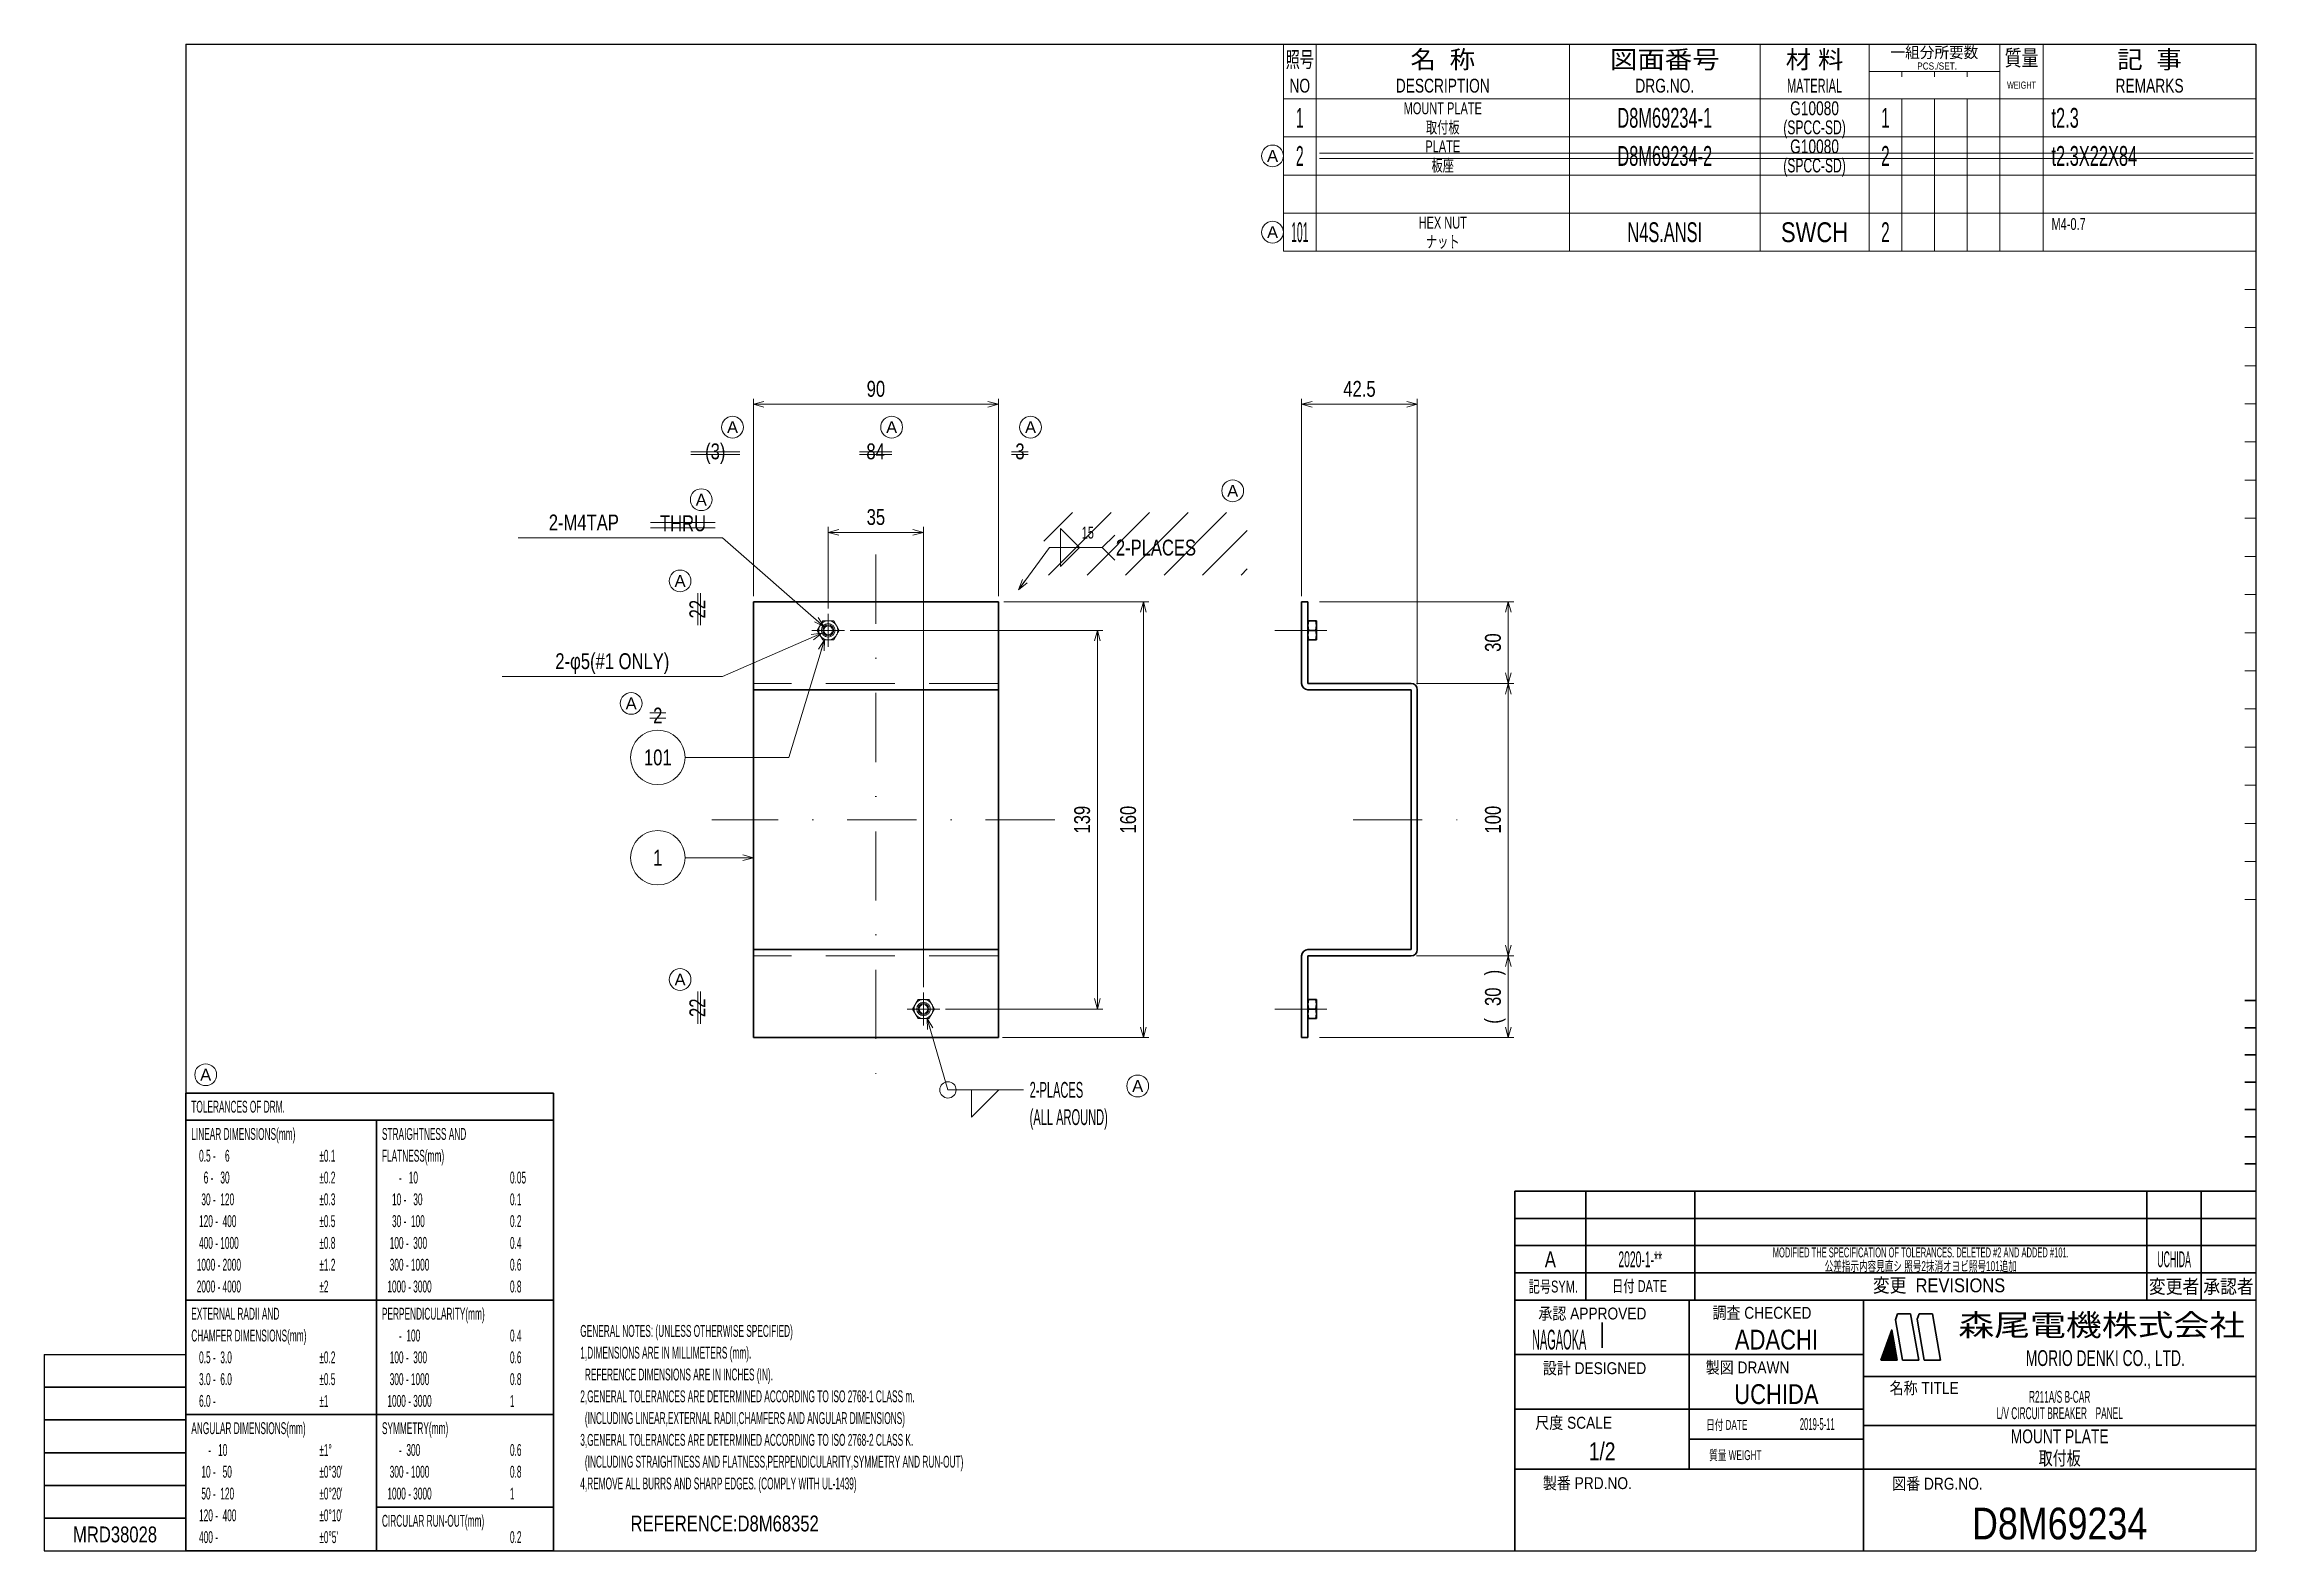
# Model space of a CAD drawing. Header units: millimetres. Extents: x 7 to 913, y 10 to 287.
# Drawn here: x 507 to 913, y 10.2 to 286.8 of the extents above; entities that cross this region are included whole.
import ezdxf
from ezdxf.enums import TextEntityAlignment as Align

# ---------------------------------------------------------------- set-up
doc = ezdxf.new("R2010")
doc.units = ezdxf.units.MM
doc.linetypes.add('DASHDOT', pattern=[25.3, 12.7, -6.3, 0, -6.3])
doc.linetypes.add('DASHED', pattern=[19, 12.7, -6.3])
for name, color, linetype in [('GR1_05', 7, 'Continuous'), ('GR1_06', 7, 'Continuous'), ('GR1_09', 7, 'Continuous'), ('GR1_15', 7, 'Continuous'), ('GR1_16', 7, 'Continuous'), ('図面枠D8M', 7, 'Continuous'), ('表題、部品表_01', 7, 'Continuous'), ('表題、部品表_02', 7, 'Continuous'), ('表題、部品表_03', 7, 'Continuous'), ('表題、部品表_Layer1', 7, 'Continuous')]:
    doc.layers.add(name, color=color, linetype=linetype)
doc.styles.add('HG丸ｺﾞｼｯｸM-PRO', font='')
doc.styles.get('HG丸ｺﾞｼｯｸM-PRO').set_extended_font_data('HG丸ｺﾞｼｯｸM-PRO')

msp = doc.modelspace()

# ---------------------------------------------------------------- texts
at = {"layer": 'GR1_05', "color": 3, "linetype": 'Continuous', "lineweight": 35, "style": 'HG丸ｺﾞｼｯｸM-PRO'}
for s, height, rotation, width, p in [('(3)', 2.909, 0, 0.783226, (630.19, 209.7)), ('84', 2.909, 0, 0.784542, (659.63, 209.7)), ('3', 2.91, 0, 0.784542, (686.13, 209.7)), ('22', 2.909, 90, 0.784542, (629.22, 183.07)), ('22', 2.909, 90, 0.784542, (629.22, 109.91))]:
    msp.add_text(s, height=height, rotation=rotation, dxfattribs=dict(at, width=width)).set_placement(p, align=Align.BOTTOM_CENTER)
for s, height, width, p in [('THRU', 2.909, 0.782377, (624.27, 196.5)), ('15', 2.182, 0.691275, (698.58, 195.37))]:
    msp.add_text(s, height=height, dxfattribs=dict(at, width=width)).set_placement(p, align=Align.BOTTOM_CENTER)
at = {"layer": 'GR1_05', "color": 3, "linetype": 'Continuous', "lineweight": 35, "style": 'HG丸ｺﾞｼｯｸM-PRO', "width": 0.78274}
msp.add_text('2-PLACES', height=2.909, dxfattribs=at).set_placement((703.73, 194.37), align=Align.MIDDLE_LEFT)
at = {"layer": 'GR1_05', "color": 3, "linetype": 'Continuous', "lineweight": 35, "style": 'HG丸ｺﾞｼｯｸM-PRO', "width": 0.784542}
msp.add_text('2', height=2.91, rotation=0, dxfattribs=at).set_placement((619.64, 163.54), align=Align.MIDDLE_CENTER)
at = {"layer": 'GR1_06', "color": 3, "linetype": 'Continuous', "lineweight": 35, "style": 'HG丸ｺﾞｼｯｸM-PRO'}
for s, height, width, p in [('2-PLACES', 2.909, 0.522311, (687.91, 94.84)), ('(ALL AROUND)', 2.9091, 0.52248, (687.91, 89.84))]:
    msp.add_text(s, height=height, dxfattribs=dict(at, width=width)).set_placement(p, align=Align.MIDDLE_LEFT)
at = {"layer": 'GR1_15', "color": 3, "linetype": 'Continuous', "lineweight": 35, "style": 'HG丸ｺﾞｼｯｸM-PRO', "width": 0.784542}
for s, height, p in [('101', 2.909, (619.64, 155.86)), ('1', 2.91, (619.64, 137.45))]:
    msp.add_text(s, height=height, rotation=0, dxfattribs=at).set_placement(p, align=Align.MIDDLE_CENTER)
at = {"layer": 'GR1_16', "color": 3, "linetype": 'Continuous', "lineweight": 35, "style": 'HG丸ｺﾞｼｯｸM-PRO'}
for s, height, rotation, width, p in [('90', 2.909, 0, 0.784542, (659.68, 221.18)), ('42.5', 2.909, 0, 0.784749, (748.45, 221.18)), ('35', 2.909, 0, 0.784542, (659.68, 197.65)), ('30', 2.909, 90, 0.784542, (775.28, 176.93)), ('139', 2.909, 90, 0.784542, (699.86, 144.43)), ('160', 2.909, 90, 0.784542, (708.3, 144.43)), ('100', 2.909, 90, 0.784542, (775.28, 144.43)), (')', 2.91, 90, 0.781868, (775.28, 116.37)), ('30', 2.909, 90, 0.784542, (775.28, 111.93)), ('(', 2.91, 90, 0.781868, (775.28, 107.49))]:
    msp.add_text(s, height=height, rotation=rotation, dxfattribs=dict(at, width=width)).set_placement(p, align=Align.BOTTOM_CENTER)
for s, height, width, p in [('2-M4TAP', 2.909, 0.783317, (606.06, 196.65)), ('2-φ5(#1 ONLY)', 2.9091, 0.782786, (611.29, 171.19))]:
    msp.add_text(s, height=height, dxfattribs=dict(at, width=width)).set_placement(p, align=Align.BOTTOM_CENTER)
at = {"layer": '図面枠D8M', "color": 3, "linetype": 'Continuous', "lineweight": 35, "style": 'HG丸ｺﾞｼｯｸM-PRO'}
for s, height, width, p in [('公差指示内容見直シ 照号2抹消オヨビ照号101追加', 1.8182, 0.619002, (851.5, 62.5)), ('取付板', 2.545, 0.741121, (877, 27.25)), ('REFERENCE:D8M68352', 2.9091, 0.783725, (631.91, 15.25)), ('MRD38028', 2.909, 0.783793, (520, 13.25))]:
    msp.add_text(s, height=height, dxfattribs=dict(at, width=width)).set_placement(p, align=Align.MIDDLE_CENTER)
for s, width, p in [('GENERAL NOTES: (UNLESS OTHERWISE SPECIFIED)', 0.52211, (605.41, 51.69)), ('1,DIMENSIONS ARE IN MILLIMETERS (mm).', 0.522052, (605.41, 47.69)), ('  REFERENCE DIMENSIONS ARE IN INCHES (IN).', 0.522009, (605.41, 43.69)), ('2,GENERAL TOLERANCES ARE DETERMINED ACCORDING TO ISO 2768-1 CLASS m.', 0.522186, (605.41, 39.69)), ('  (INCLUDING LINEAR,EXTERNAL RADII,CHAMFERS AND ANGULAR DIMENSIONS)', 0.522355, (605.41, 35.69)), ('3,GENERAL TOLERANCES ARE DETERMINED ACCORDING TO ISO 2768-2 CLASS K.', 0.52223, (605.41, 31.69)), ('  (INCLUDING STRAIGHTNESS AND FLATNESS,PERPENDICULARITY,SYMMETRY AND RUN-OUT)', 0.522087, (605.41, 27.69)), ('4,REMOVE ALL BURRS AND SHARP EDGES. (COMPLY WITH UL-1439)', 0.52235, (605.41, 23.69))]:
    msp.add_text(s, height=2.1818, dxfattribs=dict(at, width=width)).set_placement(p, align=Align.TOP_LEFT)
at = {"layer": '表題、部品表_03', "color": 3, "linetype": 'Continuous', "lineweight": 35, "style": 'HG丸ｺﾞｼｯｸM-PRO'}
for s, height, width, p in [('MOUNT PLATE', 2.1818, 0.692407, (763.75, 275)), ('G10080', 2.545, 0.740408, (832, 275)), ('1', 3.64, 0.521199, (737.5, 273.25)), ('取付板', 2.182, 0.692256, (763.75, 271.5)), ('D8M69234-1', 3.636, 0.619404, (804.5, 273.25)), ('(SPCC-SD)', 2.545, 0.652377, (832, 271.5)), ('1', 3.64, 0.576062, (845, 273.25)), ('2', 3.64, 0.521199, (737.5, 266.25)), ('101', 3.636, 0.389528, (737.5, 252.25)), ('HEX NUT', 2.182, 0.692138, (763.75, 254)), ('N4S.ANSI', 3.636, 0.619088, (804.5, 252.25)), ('SWCH', 3.636, 0.830518, (832, 252.25)), ('2', 3.64, 0.576062, (845, 252.25)), ('ナット', 2.182, 0.692256, (763.75, 250.5))]:
    msp.add_text(s, height=height, dxfattribs=dict(at, width=width)).set_placement(p, align=Align.MIDDLE_CENTER)
for s, height, width, p in [('t2.3', 3.636, 0.618087, (875.5, 273.25)), ('M4-0.7', 2.182, 0.691716, (875.5, 253.75))]:
    msp.add_text(s, height=height, dxfattribs=dict(at, width=width)).set_placement(p, align=Align.MIDDLE_LEFT)
at = {"layer": '表題、部品表_Layer1', "color": 3, "linetype": 'Continuous', "lineweight": 35, "style": 'HG丸ｺﾞｼｯｸM-PRO'}
for s, height, width, p in [('PLATE', 2.182, 0.692752, (763.75, 268)), ('D8M69234-2', 3.636, 0.619404, (804.5, 266.25)), ('G10080', 2.545, 0.740408, (832, 268)), ('2', 3.64, 0.576062, (845, 266.25)), ('板座', 2.182, 0.692256, (763.75, 264.5)), ('(SPCC-SD)', 2.545, 0.652377, (832, 264.5))]:
    msp.add_text(s, height=height, dxfattribs=dict(at, width=width)).set_placement(p, align=Align.MIDDLE_CENTER)
at = {"layer": '表題、部品表_Layer1', "color": 3, "linetype": 'Continuous', "lineweight": 35, "style": 'HG丸ｺﾞｼｯｸM-PRO', "width": 0.61883}
msp.add_text('t2.3X22X84', height=3.636, dxfattribs=at).set_placement((875.5, 266.25), align=Align.MIDDLE_LEFT)

# ---------------------------------------------------------------- blocks, each defined once
blk = doc.blocks.new('BLKF048')
at = {"layer": '図面枠D8M', "color": 4, "linetype": 'Continuous', "lineweight": 13}
for p, q in [((844.778471, 46.998727), (846.524087, 48.744343)), ((844.8594, 47.221078), (846.502888, 48.864566)), ((844.940329, 47.443428), (846.48169, 48.984789)), ((845.021258, 47.665778), (846.460491, 49.105012)), ((845.102186, 47.888128), (846.439293, 49.225235)), ((845.183115, 48.110479), (846.418094, 49.345457)), ((845.264044, 48.332829), (846.396896, 49.46568)), ((845.344973, 48.555179), (846.375697, 49.585903)), ((845.425902, 48.777529), (846.354499, 49.706126)), ((845.506831, 48.999879), (846.3333, 49.826349)), ((845.58776, 49.22223), (846.312102, 49.946572)), ((845.668689, 49.44458), (846.290903, 50.066794)), ((845.749617, 49.66693), (846.269705, 50.187017)), ((845.830546, 49.88928), (846.248506, 50.30724)), ((845.911475, 50.111631), (846.227307, 50.427463)), ((845.992404, 50.333981), (846.206109, 50.547686)), ((846.073333, 50.556331), (846.18491, 50.667909)), ((846.154262, 50.778681), (846.163712, 50.788131)), ((844.157871, 45.246757), (846.693675, 47.782561)), ((844.211969, 45.442276), (846.672477, 47.902784)), ((844.292898, 45.664626), (846.651278, 48.023006)), ((844.299292, 45.246757), (846.714874, 47.662338)), ((844.373827, 45.886976), (846.63008, 48.143229)), ((844.440714, 45.246757), (846.736072, 47.542115)), ((844.454756, 46.109327), (846.608881, 48.263452)), ((844.535684, 46.331677), (846.587682, 48.383675)), ((844.582135, 45.246757), (846.757271, 47.421892)), ((844.616613, 46.554027), (846.566484, 48.503898)), ((844.697542, 46.776377), (846.545285, 48.624121)), ((844.723556, 45.246757), (846.778469, 47.301669)), ((844.864978, 45.246757), (846.799668, 47.181447)), ((845.006399, 45.246757), (846.820866, 47.061224)), ((845.147821, 45.246757), (846.842065, 46.941001)), ((845.289242, 45.246757), (846.863263, 46.820778)), ((845.430663, 45.246757), (846.884462, 46.700555)), ((845.572085, 45.246757), (846.90566, 46.580332)), ((845.713506, 45.246757), (846.926859, 46.46011)), ((845.854927, 45.246757), (846.948057, 46.339887)), ((845.996349, 45.246757), (846.969256, 46.219664)), ((846.13777, 45.246757), (846.990455, 46.099441)), ((846.279191, 45.246757), (847.011653, 45.979218)), ((846.420613, 45.246757), (847.032852, 45.858995)), ((846.562034, 45.246757), (847.05405, 45.738773)), ((846.703455, 45.246757), (847.075249, 45.61855)), ((846.844877, 45.246757), (847.096447, 45.498327)), ((846.986298, 45.246757), (847.117646, 45.378104)), ((847.12772, 45.246757), (847.138844, 45.257881))]:
    blk.add_line(p, q, dxfattribs=at)
blk = doc.blocks.new('BLKF047')
at = {"layer": '図面枠D8M', "color": 2, "linetype": 'Continuous', "lineweight": 25}
for p, q in [((533, 286.75), (913, 286.75)), ((533, 286.75), (533, 10.25)), ((913, 286.75), (913, 10.25)), ((507, 46.25), (507, 10.25)), ((507, 46.25), (533, 46.25)), ((507, 10.25), (913, 10.25))]:
    blk.add_line(p, q, dxfattribs=at)
at = {"layer": '図面枠D8M', "color": 4, "linetype": 'Continuous', "lineweight": 13}
for p, q in [((913, 269.75), (911, 269.75)), ((913, 262.75), (911, 262.75)), ((913, 255.75), (911, 255.75)), ((913, 248.75), (911, 248.75)), ((913, 241.75), (911, 241.75)), ((913, 234.75), (911, 234.75)), ((913, 227.75), (911, 227.75)), ((913, 220.75), (911, 220.75)), ((913, 213.75), (911, 213.75)), ((913, 206.75), (911, 206.75)), ((913, 199.75), (911, 199.75)), ((913, 192.75), (911, 192.75)), ((913, 185.75), (911, 185.75)), ((913, 178.75), (911, 178.75)), ((913, 171.75), (911, 171.75)), ((913, 164.75), (911, 164.75)), ((913, 157.75), (911, 157.75)), ((913, 150.75), (911, 150.75)), ((913, 143.75), (911, 143.75)), ((913, 136.75), (911, 136.75)), ((911, 129.75), (913, 129.75))]:
    blk.add_line(p, q, dxfattribs=at)
at = {"layer": '図面枠D8M', "color": 3, "linetype": 'Continuous', "lineweight": 35}
for p, q in [((913, 111.25), (911, 111.25)), ((913, 106.25), (911, 106.25)), ((913, 101.25), (911, 101.25)), ((913, 96.25), (911, 96.25)), ((913, 91.25), (911, 91.25)), ((913, 86.25), (911, 86.25)), ((913, 81.25), (911, 81.25)), ((777, 76.25), (913, 76.25)), ((777, 76.25), (777, 10.25)), ((790, 76.25), (790, 56.25)), ((810, 76.25), (810, 56.25)), ((893, 76.25), (893, 56.25)), ((903, 76.25), (903, 56.25)), ((777, 71.25), (913, 71.25)), ((777, 66.25), (913, 66.25)), ((777, 61.25), (913, 61.25)), ((777, 56.25), (913, 56.25)), ((809, 56.25), (809, 25.25)), ((841, 56.25), (841, 10.25)), ((846.84, 52.65), (847.23, 53.75)), ((847.23, 53.75), (849.64, 53.75)), ((851.14, 45.25), (849.64, 53.75)), ((851.18, 53.75), (850.82, 52.76)), ((851.18, 53.75), (853.64, 53.75)), ((855.14, 45.25), (853.64, 53.75)), ((793, 52.17), (793, 47.48)), ((844.14, 45.25), (846.16, 50.8)), ((847.14, 45.25), (846.16, 50.8)), ((848.14, 45.25), (846.84, 52.65)), ((852.14, 45.25), (850.82, 52.76)), ((777, 46.25), (841, 46.25)), ((844.14, 45.25), (847.14, 45.25)), ((848.14, 45.25), (851.14, 45.25)), ((852.14, 45.25), (855.14, 45.25)), ((841, 42.25), (913, 42.25)), ((507, 40.25), (533, 40.25)), ((507, 34.25), (533, 34.25)), ((777, 36.25), (841, 36.25)), ((841, 33.25), (913, 33.25)), ((809, 30.75), (841, 30.75)), ((507, 28.25), (533, 28.25)), ((777, 25.25), (913, 25.25)), ((507, 22.25), (533, 22.25)), ((533, 16.25), (507, 16.25))]:
    blk.add_line(p, q, dxfattribs=at)
at = {"layer": '図面枠D8M', "color": 4, "linetype": 'Continuous', "lineweight": 13}
blk.add_blockref('BLKF048', (0, 0), dxfattribs=at)
at = {"layer": '図面枠D8M', "color": 4, "linetype": 'Continuous', "lineweight": 13, "style": 'HG丸ｺﾞｼｯｸM-PRO'}
for s, height, width, p in [('記号SYM.', 2.182, 0.69227, (784.03, 58.74)), ('日付 DATE', 2.182, 0.692507, (799.87, 58.83)), ('変更  REVISIONS', 2.5455, 0.887352, (854.85, 58.97)), ('変更者', 2.545, 0.887717, (898, 58.75)), ('承認者', 2.545, 0.887717, (908, 58.75)), ('承認 APPROVED', 2.1818, 0.863151, (791.21, 53.79)), ('調査 CHECKED', 2.182, 0.863174, (822.34, 53.92)), ('設計 DESIGNED', 2.1818, 0.862613, (791.61, 43.76)), ('製図 DRAWN', 2.182, 0.863099, (819.7, 43.9)), ('名称 TITLE', 2.182, 0.862489, (852.13, 40.11)), ('尺度 SCALE', 2.182, 0.862581, (787.78, 33.74)), ('日付 DATE', 1.818, 0.618255, (815.88, 33.34)), ('質量 WEIGHT', 1.818, 0.618812, (817.46, 27.8)), ('製番 PRD.NO.', 2.182, 0.863299, (790.29, 22.66)), ('図番 DRG.NO.', 2.182, 0.863083, (854.56, 22.56))]:
    blk.add_text(s, height=height, dxfattribs=dict(at, width=width)).set_placement(p, align=Align.MIDDLE_CENTER)
at = {"layer": '図面枠D8M', "color": 2, "linetype": 'Continuous', "lineweight": 25, "style": 'HG丸ｺﾞｼｯｸM-PRO', "width": 1.206081}
blk.add_text('森尾電機株式会社', height=4, dxfattribs=at).set_placement((884.72, 51.68), align=Align.MIDDLE_CENTER)
at = {"layer": '図面枠D8M', "color": 3, "linetype": 'Continuous', "lineweight": 35, "style": 'HG丸ｺﾞｼｯｸM-PRO', "width": 0.652197}
blk.add_text('MORIO DENKI CO., LTD.', height=2.9091, dxfattribs=at).set_placement((885.38, 45.61), align=Align.MIDDLE_CENTER)
blk = doc.blocks.new('BLKF049')
at = {"layer": '図面枠D8M', "color": 3, "linetype": 'Continuous', "lineweight": 35, "style": 'HG丸ｺﾞｼｯｸM-PRO'}
for s, height, width, p in [('A', 2.91, 0.782973, (783.5, 63.75)), ('2020-1-**', 2.909, 0.488281, (800, 63.75)), ('MODIFIED THE SPECIFICATION OF TOLERANCES. DELETED #2 AND ADDED #101.', 1.8182, 0.497779, (851.5, 65)), ('UCHIDA', 2.909, 0.415827, (898, 63.75)), ('NAGAOKA', 3.636, 0.414524, (785.11, 49)), ('ADACHI', 3.636, 0.830909, (825, 49)), ('UCHIDA', 3.636, 0.830691, (825, 39)), ('L/V CIRCUIT BREAKER\u3000PANEL', 2.1818, 0.522183, (877, 35.5)), ('R211A/S B-CAR', 2.1818, 0.521847, (877, 38.5)), ('2019-5-11', 2.182, 0.482367, (832.5, 33.5)), ('MOUNT PLATE', 2.5455, 0.741539, (877, 31.25)), ('1/2', 3.273, 0.80628, (793, 28.5)), ('D8M69234', 5.818, 0.845432, (877, 15.25))]:
    blk.add_text(s, height=height, dxfattribs=dict(at, width=width)).set_placement(p, align=Align.MIDDLE_CENTER)
blk = doc.blocks.new('BLKF050')
at = {"layer": '表題、部品表_02', "color": 4, "linetype": 'Continuous', "lineweight": 13}
for p, q in [((734.5, 276.75), (734.5, 269.75)), ((734.5, 276.75), (913, 276.75)), ((740.5, 276.75), (740.5, 269.75)), ((787, 276.75), (787, 269.75)), ((822, 276.75), (822, 269.75)), ((842, 276.75), (842, 269.75)), ((848, 276.75), (848, 269.75)), ((854, 276.75), (854, 269.75)), ((860, 269.75), (860, 276.75)), ((866, 276.75), (866, 269.75)), ((874, 276.75), (874, 269.75)), ((913, 276.75), (913, 269.75)), ((734.5, 269.75), (913, 269.75))]:
    blk.add_line(p, q, dxfattribs=at)
blk = doc.blocks.new('BLKF052')
at = {"layer": '表題、部品表_02', "color": 4, "linetype": 'Continuous', "lineweight": 13}
for p, q in [((734.5, 269.75), (734.5, 262.75)), ((734.5, 269.75), (913, 269.75)), ((740.5, 269.75), (740.5, 262.75)), ((787, 269.75), (787, 262.75)), ((822, 269.75), (822, 262.75)), ((842, 269.75), (842, 262.75)), ((848, 269.75), (848, 262.75)), ((854, 269.75), (854, 262.75)), ((860, 262.75), (860, 269.75)), ((866, 269.75), (866, 262.75)), ((874, 269.75), (874, 262.75)), ((913, 269.75), (913, 262.75)), ((734.5, 262.75), (913, 262.75))]:
    blk.add_line(p, q, dxfattribs=at)
blk = doc.blocks.new('BLKF055')
at = {"layer": '表題、部品表_01', "color": 4, "linetype": 'Continuous', "lineweight": 13}
for p, q in [((734.5, 286.75), (734.5, 276.75)), ((734.5, 286.75), (913, 286.75)), ((740.5, 286.75), (740.5, 276.75)), ((787, 286.75), (787, 276.75)), ((822, 286.75), (822, 276.75)), ((842, 286.75), (842, 276.75)), ((866, 286.75), (866, 276.75)), ((874, 286.75), (874, 276.75)), ((913, 286.75), (913, 276.75)), ((842, 281.75), (866, 281.75)), ((848, 280.75), (848, 281.75)), ((854, 281.75), (854, 280.75)), ((860, 281.75), (860, 280.75)), ((734.5, 276.75), (913, 276.75))]:
    blk.add_line(p, q, dxfattribs=at)
at = {"layer": '表題、部品表_01', "color": 3, "linetype": 'Continuous', "lineweight": 35, "style": 'HG丸ｺﾞｼｯｸM-PRO'}
for s, height, width, p in [('照号', 2.909, 0.651535, (737.5, 283.95)), ('名  称', 3.273, 1.042426, (763.75, 283.95)), ('図面番号', 3.273, 1.127518, (804.5, 283.95)), ('材 料', 3.273, 1.042439, (832, 283.95)), ('一組分所要数', 2.036, 0.966638, (854, 285.25)), ('質量', 2.909, 0.781842, (870, 284.25)), ('記  事', 3.273, 1.042426, (893.5, 283.95)), ('NO', 2.545, 0.740841, (737.5, 279.15)), ('DESCRIPTION', 2.5455, 0.741365, (763.75, 279.15)), ('DRG.NO.', 2.545, 0.741189, (804.5, 279.15)), ('MATERIAL', 2.545, 0.594756, (832, 279.15)), ('PCS./SET.', 1.309, 0.862935, (854.5, 282.75)), ('REMARKS', 2.545, 0.742803, (893.5, 279.15)), ('WEIGHT', 1.309, 0.635507, (870, 279.25))]:
    blk.add_text(s, height=height, dxfattribs=dict(at, width=width)).set_placement(p, align=Align.MIDDLE_CENTER)
blk = doc.blocks.new('BLKF054')
at = {"layer": '表題、部品表_01', "color": 3, "linetype": 'Continuous', "lineweight": 13}
blk.add_blockref('BLKF055', (0, 0), dxfattribs=at)
blk = doc.blocks.new('BLKF056')
at = {"layer": '図面枠D8M', "color": 3, "linetype": 'Continuous', "lineweight": 35}
for p, q in [((533, 94.25), (600.5, 94.25)), ((533, 94.25), (533, 10.25)), ((600.5, 10.25), (600.5, 94.25)), ((533, 89.25), (600.5, 89.25)), ((568, 10.25), (568, 89.25)), ((533, 56.25), (568, 56.25)), ((568, 56.25), (600.5, 56.25)), ((533, 35.25), (568, 35.25)), ((568, 35.25), (600.5, 35.25)), ((568, 18.25), (600.5, 18.25)), ((533, 10.25), (600.5, 10.25))]:
    blk.add_line(p, q, dxfattribs=at)
at = {"layer": '図面枠D8M', "color": 4, "linetype": 'Continuous', "lineweight": 13, "style": 'HG丸ｺﾞｼｯｸM-PRO'}
for s, height, width, p in [('TOLERANCES OF DRM.', 2.1818, 0.522208, (534, 91.75)), ('LINEAR DIMENSIONS(mm)', 2.1818, 0.521664, (534, 86.75)), ('STRAIGHTNESS AND', 2.1818, 0.521949, (569, 86.75)), (' 0.5 -    6', 2.1818, 0.524049, (535, 82.75)), ('±0.1', 2.182, 0.52198, (557.5, 82.75)), ('FLATNESS(mm)', 2.1818, 0.521994, (569, 82.75)), ('   6 -   30', 2.1818, 0.52397, (535, 78.75)), ('±0.2', 2.182, 0.52198, (557.5, 78.75)), ('     -   10', 2.1818, 0.524651, (570, 78.75)), ('0.05', 2.182, 0.52205, (592.5, 78.75)), ('  30 -  120', 2.1818, 0.522893, (535, 74.75)), ('±0.3', 2.182, 0.52198, (557.5, 74.75)), ('  10 -   30', 2.1818, 0.523391, (570, 74.75)), ('0.1', 2.182, 0.522424, (592.5, 74.75)), (' 120 -  400', 2.1818, 0.52246, (535, 70.75)), ('±0.5', 2.182, 0.52198, (557.5, 70.75)), ('  30 -  100', 2.1818, 0.522893, (570, 70.75)), ('0.2', 2.182, 0.522424, (592.5, 70.75)), (' 400 - 1000', 2.1818, 0.52208, (535, 66.75)), ('±0.8', 2.182, 0.52198, (557.5, 66.75)), (' 100 -  300', 2.1818, 0.52246, (570, 66.75)), ('0.4', 2.182, 0.522424, (592.5, 66.75)), ('1000 - 2000', 2.1818, 0.521744, (535, 62.75)), ('±1.2', 2.182, 0.52198, (557.5, 62.75)), (' 300 - 1000', 2.1818, 0.52208, (570, 62.75)), ('0.6', 2.182, 0.522424, (592.5, 62.75)), ('2000 - 4000', 2.1818, 0.521744, (535, 58.75)), ('±2', 2.182, 0.521216, (557.5, 58.75)), ('1000 - 3000', 2.1818, 0.521744, (570, 58.75)), ('0.8', 2.182, 0.522424, (592.5, 58.75)), ('EXTERNAL RADII AND', 2.1818, 0.522426, (534, 53.75)), ('PERPENDICULARITY(mm)', 2.1818, 0.521822, (569, 53.75)), ('CHAMFER DIMENSIONS(mm)', 2.1818, 0.521615, (534, 49.75)), ('     -  100', 2.1818, 0.52397, (570, 49.75)), ('0.4', 2.182, 0.522424, (592.5, 49.75)), (' 0.5 -  3.0', 2.1818, 0.523514, (535, 45.75)), ('±0.2', 2.182, 0.52198, (557.5, 45.75)), (' 100 -  300', 2.1818, 0.52246, (570, 45.75)), ('0.6', 2.182, 0.522424, (592.5, 45.75)), (' 3.0 -  6.0', 2.1818, 0.523514, (535, 41.75)), ('±0.5', 2.182, 0.52198, (557.5, 41.75)), (' 300 - 1000', 2.1818, 0.52208, (570, 41.75)), ('0.8', 2.182, 0.522424, (592.5, 41.75)), (' 6.0 -', 2.182, 0.523279, (535, 37.75)), ('±1', 2.182, 0.521216, (557.5, 37.75)), ('1000 - 3000', 2.1818, 0.521744, (570, 37.75)), ('1', 2.18, 0.521199, (592.5, 37.75)), ('ANGULAR DIMENSIONS(mm)', 2.1818, 0.521887, (534, 32.75)), ('SYMMETRY(mm)', 2.1818, 0.521222, (569, 32.75)), ('     -   10', 2.1818, 0.524651, (535, 28.75)), ('±1°', 2.182, 0.52122, (557.5, 28.75)), ('     -  300', 2.1818, 0.52397, (570, 28.75)), ('0.6', 2.182, 0.522424, (592.5, 28.75)), ('  10 -   50', 2.1818, 0.523391, (535, 24.75)), ("±0°30'", 2.182, 0.521679, (557.5, 24.75)), (' 300 - 1000', 2.1818, 0.52208, (570, 24.75)), ('0.8', 2.182, 0.522424, (592.5, 24.75)), ('  50 -  120', 2.1818, 0.522893, (535, 20.75)), ("±0°20'", 2.182, 0.521679, (557.5, 20.75)), ('1000 - 3000', 2.1818, 0.521744, (570, 20.75)), ('1', 2.18, 0.521199, (592.5, 20.75)), (' 120 -  400', 2.1818, 0.52246, (535, 16.75)), ("±0°10'", 2.182, 0.521679, (557.5, 16.75)), ('CIRCULAR RUN-OUT(mm)', 2.1818, 0.521639, (569, 15.75)), (' 400 -', 2.182, 0.52234, (535, 12.75)), ("±0°5'", 2.182, 0.521776, (557.5, 12.75)), ('0.2', 2.182, 0.522424, (592.5, 12.75))]:
    blk.add_text(s, height=height, dxfattribs=dict(at, width=width)).set_placement(p, align=Align.MIDDLE_LEFT)
blk = doc.blocks.new('BLKF057')
at = {"layer": '表題、部品表_Layer1', "color": 4, "linetype": 'Continuous', "lineweight": 13}
blk.add_circle((536.64, 97.62), 2, dxfattribs=at)
at = {"layer": '表題、部品表_Layer1', "color": 4, "linetype": 'Continuous', "lineweight": 13, "style": 'HG丸ｺﾞｼｯｸM-PRO', "width": 1.042301}
blk.add_text('A', height=2.18, dxfattribs=at).set_placement((536.64, 97.62), align=Align.MIDDLE_CENTER)
blk = doc.blocks.new('BLKF058')
at = {"layer": 'GR1_06', "color": 3, "linetype": 'Continuous', "lineweight": 35}
for p, q in [((737.82, 184.43), (737.82, 169.43)), ((737.82, 184.43), (738.97, 184.43)), ((738.97, 169.43), (738.97, 184.43)), ((757.92, 169.43), (738.97, 169.43)), ((757.92, 168.28), (738.97, 168.28)), ((757.92, 120.58), (757.92, 168.28)), ((759.07, 120.58), (759.07, 168.28)), ((737.82, 119.43), (737.82, 104.43)), ((757.92, 120.58), (738.97, 120.58)), ((738.97, 104.43), (738.97, 119.43)), ((757.92, 119.43), (738.97, 119.43)), ((737.82, 104.43), (738.97, 104.43))]:
    blk.add_line(p, q, dxfattribs=at)
for centre, start, end in [((738.97, 169.43), 180, 270), ((757.92, 168.28), 0, 90), ((738.97, 119.43), 90, 180), ((757.92, 120.58), 270, 0)]:
    blk.add_arc(centre, 1.15, start, end, dxfattribs=at)
blk = doc.blocks.new('BLKF059')
at = {"layer": 'GR1_06', "color": 3, "linetype": 'Continuous', "lineweight": 35}
for p, q in [((637.18, 184.43), (682.18, 184.43)), ((637.18, 104.43), (637.18, 184.43)), ((682.18, 104.43), (682.18, 184.43)), ((682.18, 168.28), (637.18, 168.28)), ((682.18, 120.58), (637.18, 120.58)), ((637.18, 104.43), (682.18, 104.43))]:
    blk.add_line(p, q, dxfattribs=at)
at = {"layer": 'GR1_06', "color": 4, "linetype": 'DASHED', "lineweight": 13}
for p, q in [((682.18, 169.43), (637.18, 169.43)), ((682.18, 119.43), (637.18, 119.43))]:
    blk.add_line(p, q, dxfattribs=at)
blk = doc.blocks.new('FXTIP_ARROW_S')
at = {"color": 0, "linetype": 'Continuous', "lineweight": -2}
for q in [(-1, 0), (-0.97, 0.26), (-0.97, -0.26)]:
    blk.add_line((0, 0), q, dxfattribs=at)
blk = doc.blocks.new('FXTIP_ARROW_E')
at = {"color": 0, "linetype": 'Continuous', "lineweight": -2}
for q in [(-1, 0), (-0.97, 0.26), (-0.97, -0.26)]:
    blk.add_line((0, 0), q, dxfattribs=at)
blk = doc.blocks.new('BLKF060')
at = {"layer": 'GR1_05', "color": 4, "linetype": 'Continuous', "lineweight": 13}
for p, q in [((697.04, 194.37), (693.54, 197.87)), ((693.54, 190.87), (693.54, 197.87)), ((697.04, 194.37), (693.54, 190.87))]:
    blk.add_line(p, q, dxfattribs=at)
blk = doc.blocks.new('BLKF061')
at = {"layer": 'GR1_05', "color": 4, "linetype": 'Continuous', "lineweight": 13}
blk.add_circle((725.18, 204.79), 2, dxfattribs=at)
at = {"layer": 'GR1_05', "color": 4, "linetype": 'Continuous', "lineweight": 13, "style": 'HG丸ｺﾞｼｯｸM-PRO', "width": 1.042301}
blk.add_text('A', height=2.18, dxfattribs=at).set_placement((725.18, 204.79), align=Align.MIDDLE_CENTER)
blk = doc.blocks.new('BLKF062')
at = {"layer": 'GR1_09', "color": 4, "linetype": 'DASHED', "lineweight": 13}
for p, q in [((649.92, 180.93), (648.91, 179.18)), ((648.91, 179.18), (649.92, 177.43)), ((651.94, 180.93), (649.92, 180.93)), ((652.95, 179.18), (651.94, 180.93)), ((651.94, 177.43), (652.95, 179.18)), ((649.92, 177.43), (651.94, 177.43))]:
    blk.add_line(p, q, dxfattribs=at)
blk.add_circle((650.93, 179.18), 1.75, dxfattribs=at)
at = {"layer": 'GR1_09', "color": 201, "linetype": 'Continuous', "lineweight": 13}
for radius in [1, 0.8]:
    blk.add_circle((650.93, 179.18), radius, dxfattribs=at)
blk = doc.blocks.new('BLKF063')
at = {"layer": 'GR1_05', "color": 4, "linetype": 'Continuous', "lineweight": 13}
blk.add_circle((627.62, 203.16), 2, dxfattribs=at)
at = {"layer": 'GR1_05', "color": 4, "linetype": 'Continuous', "lineweight": 13, "style": 'HG丸ｺﾞｼｯｸM-PRO', "width": 1.042301}
blk.add_text('A', height=2.18, rotation=360, dxfattribs=at).set_placement((627.62, 203.16), align=Align.MIDDLE_CENTER)
blk = doc.blocks.new('BLKF064')
at = {"layer": 'GR1_09', "color": 4, "linetype": 'DASHED', "lineweight": 13}
for p, q in [((667.42, 111.43), (666.41, 109.68)), ((666.41, 109.68), (667.42, 107.93)), ((669.44, 111.43), (667.42, 111.43)), ((670.45, 109.68), (669.44, 111.43)), ((669.44, 107.93), (670.45, 109.68)), ((667.42, 107.93), (669.44, 107.93))]:
    blk.add_line(p, q, dxfattribs=at)
blk.add_circle((668.43, 109.68), 1.75, dxfattribs=at)
at = {"layer": 'GR1_09', "color": 201, "linetype": 'Continuous', "lineweight": 13}
for radius in [1, 0.8]:
    blk.add_circle((668.43, 109.68), radius, dxfattribs=at)
blk = doc.blocks.new('BLKF065')
at = {"layer": 'GR1_05', "color": 4, "linetype": 'Continuous', "lineweight": 13}
blk.add_circle((623.73, 188.25), 2, dxfattribs=at)
at = {"layer": 'GR1_05', "color": 4, "linetype": 'Continuous', "lineweight": 13, "style": 'HG丸ｺﾞｼｯｸM-PRO', "width": 1.042301}
blk.add_text('A', height=2.18, rotation=360, dxfattribs=at).set_placement((623.73, 188.25), align=Align.MIDDLE_CENTER)
blk = doc.blocks.new('BLKF066')
at = {"layer": 'GR1_05', "color": 4, "linetype": 'Continuous', "lineweight": 13}
blk.add_circle((623.73, 115.09), 2, dxfattribs=at)
at = {"layer": 'GR1_05', "color": 4, "linetype": 'Continuous', "lineweight": 13, "style": 'HG丸ｺﾞｼｯｸM-PRO', "width": 1.042301}
blk.add_text('A', height=2.18, rotation=360, dxfattribs=at).set_placement((623.73, 115.09), align=Align.MIDDLE_CENTER)
blk = doc.blocks.new('BLKF067')
at = {"layer": 'GR1_05', "color": 4, "linetype": 'Continuous', "lineweight": 13}
blk.add_circle((633.36, 216.46), 2, dxfattribs=at)
at = {"layer": 'GR1_05', "color": 4, "linetype": 'Continuous', "lineweight": 13, "style": 'HG丸ｺﾞｼｯｸM-PRO', "width": 1.042301}
blk.add_text('A', height=2.18, rotation=360, dxfattribs=at).set_placement((633.36, 216.46), align=Align.MIDDLE_CENTER)
blk = doc.blocks.new('BLKF068')
at = {"layer": 'GR1_05', "color": 4, "linetype": 'Continuous', "lineweight": 13}
blk.add_circle((662.57, 216.46), 2, dxfattribs=at)
at = {"layer": 'GR1_05', "color": 4, "linetype": 'Continuous', "lineweight": 13, "style": 'HG丸ｺﾞｼｯｸM-PRO', "width": 1.042301}
blk.add_text('A', height=2.18, rotation=360, dxfattribs=at).set_placement((662.57, 216.46), align=Align.MIDDLE_CENTER)
blk = doc.blocks.new('BLKF069')
at = {"layer": 'GR1_05', "color": 4, "linetype": 'Continuous', "lineweight": 13}
blk.add_circle((688.07, 216.46), 2, dxfattribs=at)
at = {"layer": 'GR1_05', "color": 4, "linetype": 'Continuous', "lineweight": 13, "style": 'HG丸ｺﾞｼｯｸM-PRO', "width": 1.042301}
blk.add_text('A', height=2.18, rotation=360, dxfattribs=at).set_placement((688.07, 216.46), align=Align.MIDDLE_CENTER)
blk = doc.blocks.new('BLKF070')
at = {"layer": 'GR1_09', "color": 3, "linetype": 'Continuous', "lineweight": 35}
for p, q in [((738.97, 177.43), (738.97, 180.93)), ((738.97, 180.93), (740.57, 180.93)), ((740.41, 179.18), (738.97, 179.18)), ((740.57, 180.93), (740.57, 177.43)), ((740.57, 177.43), (738.97, 177.43))]:
    blk.add_line(p, q, dxfattribs=at)
for centre, start, end in [((741.5, 180.06), 159.7438, 200.2562), ((741.5, 178.31), 159.7438, 200.2562), ((738.04, 180.06), 339.7438, 20.2562), ((738.04, 178.31), 339.7438, 20.2562)]:
    blk.add_arc(centre, 2.53, start, end, dxfattribs=at)
blk = doc.blocks.new('BLKF071')
at = {"layer": 'GR1_09', "color": 3, "linetype": 'Continuous', "lineweight": 35}
for p, q in [((738.97, 107.93), (738.97, 111.43)), ((738.97, 111.43), (740.57, 111.43)), ((740.41, 109.68), (738.97, 109.68)), ((740.57, 111.43), (740.57, 107.93)), ((740.57, 107.93), (738.97, 107.93))]:
    blk.add_line(p, q, dxfattribs=at)
for centre, start, end in [((741.5, 110.56), 159.7438, 200.2562), ((741.5, 108.81), 159.7438, 200.2562), ((738.04, 110.56), 339.7438, 20.2562), ((738.04, 108.81), 339.7438, 20.2562)]:
    blk.add_arc(centre, 2.53, start, end, dxfattribs=at)
blk = doc.blocks.new('BLKF072')
at = {"layer": '表題、部品表_02', "color": 4, "linetype": 'Continuous', "lineweight": 13}
for p, q in [((734.5, 255.75), (734.5, 248.75)), ((734.5, 255.75), (913, 255.75)), ((740.5, 255.75), (740.5, 248.75)), ((787, 255.75), (787, 248.75)), ((822, 255.75), (822, 248.75)), ((842, 255.75), (842, 248.75)), ((848, 255.75), (848, 248.75)), ((854, 255.75), (854, 248.75)), ((860, 248.75), (860, 255.75)), ((866, 255.75), (866, 248.75)), ((874, 255.75), (874, 248.75)), ((913, 255.75), (913, 248.75)), ((734.5, 248.75), (913, 248.75))]:
    blk.add_line(p, q, dxfattribs=at)
blk = doc.blocks.new('BLKF074')
at = {"layer": '表題、部品表_02', "color": 4, "linetype": 'Continuous', "lineweight": 13}
for p, q in [((734.5, 262.75), (734.5, 255.75)), ((734.5, 262.75), (913, 262.75)), ((740.5, 262.75), (740.5, 255.75)), ((787, 262.75), (787, 255.75)), ((822, 262.75), (822, 255.75)), ((842, 262.75), (842, 255.75)), ((848, 262.75), (848, 255.75)), ((854, 262.75), (854, 255.75)), ((860, 255.75), (860, 262.75)), ((866, 262.75), (866, 255.75)), ((874, 262.75), (874, 255.75)), ((913, 262.75), (913, 255.75)), ((734.5, 255.75), (913, 255.75))]:
    blk.add_line(p, q, dxfattribs=at)
blk = doc.blocks.new('BLKF075')
at = {"layer": '表題、部品表_Layer1', "color": 4, "linetype": 'Continuous', "lineweight": 13}
blk.add_circle((732.5, 252.25), 2, dxfattribs=at)
at = {"layer": '表題、部品表_Layer1', "color": 4, "linetype": 'Continuous', "lineweight": 13, "style": 'HG丸ｺﾞｼｯｸM-PRO', "width": 1.042301}
blk.add_text('A', height=2.18, dxfattribs=at).set_placement((732.5, 252.25), align=Align.MIDDLE_CENTER)
blk = doc.blocks.new('BLKF076')
at = {"layer": '表題、部品表_Layer1', "color": 4, "linetype": 'Continuous', "lineweight": 13}
blk.add_circle((732.5, 266.25), 2, dxfattribs=at)
at = {"layer": '表題、部品表_Layer1', "color": 4, "linetype": 'Continuous', "lineweight": 13, "style": 'HG丸ｺﾞｼｯｸM-PRO', "width": 1.042301}
blk.add_text('A', height=2.18, dxfattribs=at).set_placement((732.5, 266.25), align=Align.MIDDLE_CENTER)
blk = doc.blocks.new('BLKF077')
at = {"layer": 'GR1_05', "color": 4, "linetype": 'Continuous', "lineweight": 13}
blk.add_circle((614.75, 165.77), 2, dxfattribs=at)
at = {"layer": 'GR1_05', "color": 4, "linetype": 'Continuous', "lineweight": 13, "style": 'HG丸ｺﾞｼｯｸM-PRO', "width": 1.042301}
blk.add_text('A', height=2.18, rotation=360, dxfattribs=at).set_placement((614.75, 165.77), align=Align.MIDDLE_CENTER)
blk = doc.blocks.new('BLKF078')
at = {"layer": 'GR1_05', "color": 4, "linetype": 'Continuous', "lineweight": 13}
blk.add_circle((707.74, 95.55), 2, dxfattribs=at)
at = {"layer": 'GR1_05', "color": 4, "linetype": 'Continuous', "lineweight": 13, "style": 'HG丸ｺﾞｼｯｸM-PRO', "width": 1.042301}
blk.add_text('A', height=2.18, dxfattribs=at).set_placement((707.74, 95.55), align=Align.MIDDLE_CENTER)

# ---------------------------------------------------------------- hatches: boundary and pattern name
at = {"layer": 'GR1_05', "linetype": 'Continuous', "lineweight": 13}
h = msp.add_hatch(dxfattribs=at)
h.set_pattern_fill('_USER', color=4, scale=5, angle=45, style=0, pattern_type=0)
h.set_pattern_definition([(45, (0, 0), (-3.535534, 3.535534), [])])
h.paths.add_polyline_path([(727.86, 200.81), (690.53, 200.81), (690.53, 189.33), (727.86, 189.33)], flags=0)

# ---------------------------------------------------------------- linework, layer by layer
at = {"layer": 'GR1_05', "color": 4, "linetype": 'Continuous', "lineweight": 13}
for p, q in [((625.69, 211.95), (634.67, 211.95)), ((625.69, 211.45), (634.67, 211.45)), ((656.67, 211.95), (662.59, 211.95)), ((656.67, 211.45), (662.59, 211.45)), ((684.6, 211.95), (687.63, 211.95)), ((684.6, 211.45), (687.63, 211.45)), ((618.32, 199), (630.16, 199)), ((618.32, 198), (630.16, 198)), ((703.52, 196.66), (701.23, 194.37)), ((685.86, 186.64), (691.56, 194.37)), ((691.56, 194.37), (701.23, 194.37)), ((703.52, 192.08), (701.23, 194.37)), ((626.97, 180.11), (626.97, 186.03)), ((627.47, 180.11), (627.47, 186.03)), ((618.16, 164.04), (621.12, 164.04)), ((618.16, 163.04), (621.12, 163.04)), ((626.97, 106.95), (626.97, 112.87)), ((627.47, 106.95), (627.47, 112.87))]:
    msp.add_line(p, q, dxfattribs=at)
at = {"layer": 'GR1_06', "color": 4, "linetype": 'DASHDOT', "lineweight": 13}
for p, q in [((659.68, 193.08), (659.68, 96.79)), ((653.93, 179.18), (647.93, 179.18)), ((650.93, 176.18), (650.93, 182.18)), ((732.94, 179.18), (742.47, 179.18)), ((692.51, 144.43), (629.53, 144.43)), ((747.27, 144.43), (766.76, 144.43)), ((671.43, 109.68), (665.43, 109.68)), ((668.43, 106.68), (668.43, 112.68)), ((732.94, 109.68), (742.47, 109.68))]:
    msp.add_line(p, q, dxfattribs=at)
at = {"layer": 'GR1_06', "color": 4, "linetype": 'Continuous', "lineweight": 13}
for p, q in [((669.09, 107.93), (672.91, 94.84)), ((672.91, 94.84), (686.75, 94.84)), ((677.22, 94.84), (677.22, 89.84)), ((677.22, 89.84), (682.22, 94.84))]:
    msp.add_line(p, q, dxfattribs=at)
at = {"layer": 'GR1_06', "color": 201, "linetype": 'Continuous', "lineweight": 13}
for centre in [(650.93, 179.18), (668.43, 109.68)]:
    msp.add_circle(centre, 1.25, dxfattribs=at)
at = {"layer": 'GR1_06', "color": 4, "linetype": 'Continuous', "lineweight": 13}
msp.add_circle((672.91, 94.84), 1.5, dxfattribs=at)
at = {"layer": 'GR1_15', "color": 4, "linetype": 'Continuous', "lineweight": 13}
for p, q in [((650.22, 177.43), (643.68, 155.86)), ((643.68, 155.86), (624.64, 155.86)), ((637.18, 137.45), (624.64, 137.45))]:
    msp.add_line(p, q, dxfattribs=at)
for centre in [(619.64, 155.86), (619.64, 137.45)]:
    msp.add_circle(centre, 5, dxfattribs=at)
at = {"layer": 'GR1_16', "color": 4, "linetype": 'Continuous', "lineweight": 13}
for p, q in [((637.18, 185.43), (637.18, 221.68)), ((637.18, 220.68), (682.18, 220.68)), ((682.18, 185.43), (682.18, 221.68)), ((737.82, 185.43), (737.82, 221.68)), ((737.82, 220.68), (759.07, 220.68)), ((759.07, 169.28), (759.07, 221.68)), ((631.53, 196.15), (594.01, 196.15)), ((650.18, 179.84), (631.53, 196.15)), ((650.93, 183.18), (650.93, 198.15)), ((650.93, 197.15), (668.43, 197.15)), ((668.43, 113.68), (668.43, 198.15)), ((683.18, 184.43), (709.8, 184.43)), ((708.8, 104.43), (708.8, 184.43)), ((741.12, 184.43), (776.78, 184.43)), ((775.78, 169.43), (775.78, 184.43)), ((649.78, 178.69), (631.53, 170.69)), ((654.93, 179.18), (701.36, 179.18)), ((700.36, 109.68), (700.36, 179.18)), ((631.53, 170.69), (591.05, 170.69)), ((758.92, 169.43), (776.78, 169.43)), ((775.78, 119.43), (775.78, 169.43)), ((758.92, 119.43), (776.78, 119.43)), ((775.78, 104.43), (775.78, 119.43)), ((672.43, 109.68), (701.36, 109.68)), ((682.93, 104.43), (709.8, 104.43)), ((741.12, 104.43), (776.78, 104.43))]:
    msp.add_line(p, q, dxfattribs=at)
at = {"layer": '表題、部品表_Layer1', "color": 4, "linetype": 'Continuous', "lineweight": 13}
for p, q in [((741.12, 266.75), (912.5, 266.75)), ((741.12, 265.75), (912.5, 265.75))]:
    msp.add_line(p, q, dxfattribs=at)

# ---------------------------------------------------------------- block references
at = {"layer": 'GR1_05', "color": 4, "linetype": 'Continuous', "lineweight": 13}
for name in ['BLKF067', 'BLKF068', 'BLKF069', 'BLKF063', 'BLKF061', 'BLKF060', 'BLKF065', 'BLKF077', 'BLKF066', 'BLKF078']:
    msp.add_blockref(name, (0, 0), dxfattribs=at)
at = {"layer": 'GR1_05', "color": 4, "linetype": 'Continuous', "lineweight": 13, "xscale": 2, "yscale": 2, "rotation": 233.6196307745254}
msp.add_blockref('FXTIP_ARROW_S', (685.86, 186.64), dxfattribs=at)
at = {"layer": 'GR1_06', "color": 3, "linetype": 'Continuous', "lineweight": 35}
for name in ['BLKF059', 'BLKF058']:
    msp.add_blockref(name, (0, 0), dxfattribs=at)
at = {"layer": 'GR1_06', "color": 4, "linetype": 'Continuous', "lineweight": 13, "xscale": 2, "yscale": 2, "rotation": 106.2596279175829}
msp.add_blockref('FXTIP_ARROW_S', (669.09, 107.93), dxfattribs=at)
at = {"layer": 'GR1_09', "color": 4, "linetype": 'DASHED', "lineweight": 13}
for name in ['BLKF062', 'BLKF064']:
    msp.add_blockref(name, (0, 0), dxfattribs=at)
at = {"layer": 'GR1_09', "color": 3, "linetype": 'Continuous', "lineweight": 35}
for name in ['BLKF070', 'BLKF071']:
    msp.add_blockref(name, (0, 0), dxfattribs=at)
at = {"layer": 'GR1_15', "color": 4, "linetype": 'Continuous', "lineweight": 13, "xscale": 2, "yscale": 2, "rotation": 73.13982135982836}
msp.add_blockref('FXTIP_ARROW_S', (650.22, 177.43), dxfattribs=at)
at = {"layer": 'GR1_15', "color": 4, "linetype": 'Continuous', "lineweight": 13, "xscale": 2, "yscale": 2}
msp.add_blockref('FXTIP_ARROW_S', (637.18, 137.45), dxfattribs=at)
at = {"layer": 'GR1_16', "color": 4, "linetype": 'Continuous', "lineweight": 13, "xscale": 2, "yscale": 2}
for name, p, rotation in [('FXTIP_ARROW_S', (637.18, 220.68), 180), ('FXTIP_ARROW_E', (682.18, 220.68), 360), ('FXTIP_ARROW_S', (737.82, 220.68), 180), ('FXTIP_ARROW_E', (759.07, 220.68), 360), ('FXTIP_ARROW_S', (650.93, 197.15), 180), ('FXTIP_ARROW_E', (668.43, 197.15), 360), ('FXTIP_ARROW_E', (708.8, 184.43), 90), ('FXTIP_ARROW_E', (775.78, 184.43), 90), ('FXTIP_ARROW_S', (649.78, 178.69), 23.6615180590979), ('FXTIP_ARROW_S', (650.18, 179.84), 318.8225460661202), ('FXTIP_ARROW_E', (700.36, 179.18), 90), ('FXTIP_ARROW_S', (775.78, 169.43), 270), ('FXTIP_ARROW_E', (775.78, 169.43), 90), ('FXTIP_ARROW_S', (775.78, 119.43), 270), ('FXTIP_ARROW_E', (775.78, 119.43), 90), ('FXTIP_ARROW_S', (700.36, 109.68), 270), ('FXTIP_ARROW_S', (708.8, 104.43), 270), ('FXTIP_ARROW_S', (775.78, 104.43), 270)]:
    msp.add_blockref(name, p, dxfattribs=dict(at, rotation=rotation))
at = {"layer": '図面枠D8M', "color": 4, "linetype": 'Continuous', "lineweight": 35}
msp.add_blockref('BLKF047', (0, 0), dxfattribs=at)
at = {"layer": '図面枠D8M', "color": 4, "linetype": 'Continuous', "lineweight": 13}
msp.add_blockref('BLKF056', (0, 0), dxfattribs=at)
at = {"layer": '図面枠D8M', "color": 3, "linetype": 'Continuous', "lineweight": 35}
msp.add_blockref('BLKF049', (0, 0), dxfattribs=at)
at = {"layer": '表題、部品表_01', "color": 3, "linetype": 'Continuous', "lineweight": 13}
msp.add_blockref('BLKF054', (0, 0), dxfattribs=at)
at = {"layer": '表題、部品表_02', "color": 4, "linetype": 'Continuous', "lineweight": 13}
for name in ['BLKF050', 'BLKF052', 'BLKF074', 'BLKF072']:
    msp.add_blockref(name, (0, 0), dxfattribs=at)
at = {"layer": '表題、部品表_Layer1', "color": 4, "linetype": 'Continuous', "lineweight": 13}
for name in ['BLKF076', 'BLKF075', 'BLKF057']:
    msp.add_blockref(name, (0, 0), dxfattribs=at)

msp.set_redraw_order([(e.dxf.handle, doc.entitydb.next_handle()) for e in msp.query("TEXT MTEXT ATTDEF DIMENSION ARC_DIMENSION")])  # texts and dimensions are drawn at this point

doc.saveas('drawing.dxf')
